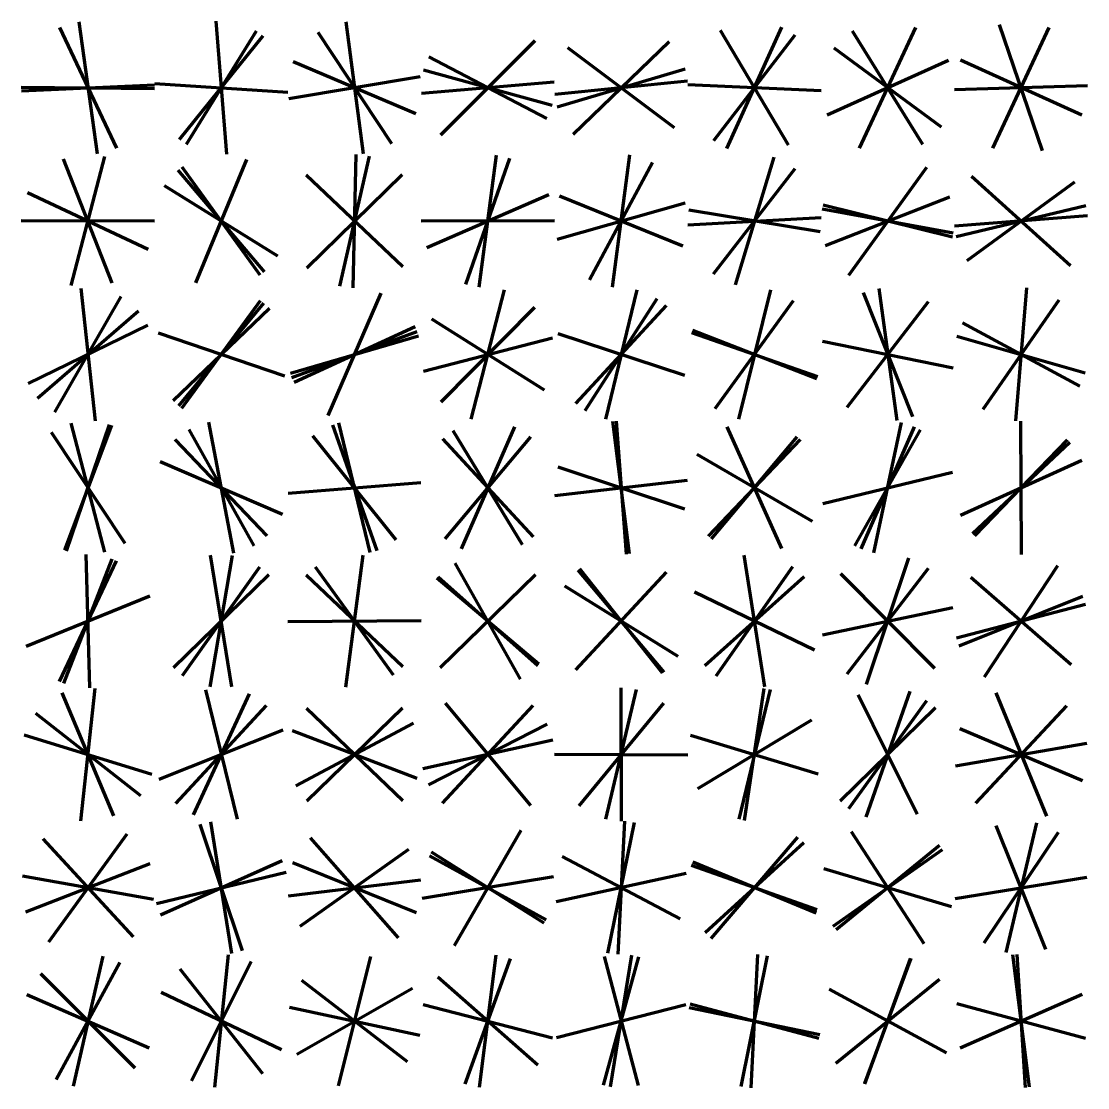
# Model space of a CAD drawing. Header units: millimetres. Extents: x 18 to 300, y 18 to 300.
import ezdxf

# ---------------------------------------------------------------- set-up
doc = ezdxf.new("R2010")
doc.units = ezdxf.units.MM
doc.header["$MEASUREMENT"] = 0
doc.layers.add('Camada 1', color=7, linetype='Continuous')

# ---------------------------------------------------------------- blocks, each defined once
blk = doc.blocks.new('block 3')
at = {"layer": 'Camada 1', "color": 250, "lineweight": 106, "true_color": 0x262624}
blk.add_lwpolyline([(27.77, 298.18), (42.79, 266.26)], dxfattribs=at)
blk = doc.blocks.new('block 4')
at = {"layer": 'Camada 1', "color": 250, "lineweight": 106, "true_color": 0x262624}
blk.add_lwpolyline([(69.16, 299.81), (71.95, 264.64)], dxfattribs=at)
blk = doc.blocks.new('block 5')
at = {"layer": 'Camada 1', "color": 250, "lineweight": 106, "true_color": 0x262624}
blk.add_lwpolyline([(103.54, 299.71), (108.12, 264.73)], dxfattribs=at)
blk = doc.blocks.new('block 6')
at = {"layer": 'Camada 1', "color": 250, "lineweight": 106, "true_color": 0x262624}
blk.add_lwpolyline([(128.64, 269.75), (153.59, 294.69)], dxfattribs=at)
blk = doc.blocks.new('block 7')
at = {"layer": 'Camada 1', "color": 250, "lineweight": 106, "true_color": 0x262624}
blk.add_lwpolyline([(163.7, 269.97), (189.08, 294.47)], dxfattribs=at)
blk = doc.blocks.new('block 8')
at = {"layer": 'Camada 1', "color": 250, "lineweight": 106, "true_color": 0x262624}
blk.add_lwpolyline([(204.39, 266.16), (218.95, 298.29)], dxfattribs=at)
blk = doc.blocks.new('block 9')
at = {"layer": 'Camada 1', "color": 250, "lineweight": 106, "true_color": 0x262624}
blk.add_lwpolyline([(261.15, 271.77), (232.74, 292.68)], dxfattribs=at)
blk = doc.blocks.new('block 10')
at = {"layer": 'Camada 1', "color": 250, "lineweight": 106, "true_color": 0x262624}
blk.add_lwpolyline([(298.29, 274.94), (266.16, 289.5)], dxfattribs=at)
blk = doc.blocks.new('block 11')
at = {"layer": 'Camada 1', "color": 250, "lineweight": 106, "true_color": 0x262624}
blk.add_lwpolyline([(51.24, 239.44), (19.31, 254.44)], dxfattribs=at)
blk = doc.blocks.new('block 12')
at = {"layer": 'Camada 1', "color": 250, "lineweight": 106, "true_color": 0x262624}
blk.add_lwpolyline([(81.97, 233.5), (59.14, 260.39)], dxfattribs=at)
blk = doc.blocks.new('block 13')
at = {"layer": 'Camada 1', "color": 250, "lineweight": 106, "true_color": 0x262624}
blk.add_lwpolyline([(105.42, 229.31), (106.25, 264.58)], dxfattribs=at)
blk = doc.blocks.new('block 14')
at = {"layer": 'Camada 1', "color": 250, "lineweight": 106, "true_color": 0x262624}
blk.add_lwpolyline([(138.79, 229.46), (143.43, 264.43)], dxfattribs=at)
blk = doc.blocks.new('block 15')
at = {"layer": 'Camada 1', "color": 250, "lineweight": 106, "true_color": 0x262624}
blk.add_lwpolyline([(174.12, 229.45), (178.65, 264.44)], dxfattribs=at)
blk = doc.blocks.new('block 16')
at = {"layer": 'Camada 1', "color": 250, "lineweight": 106, "true_color": 0x262624}
blk.add_lwpolyline([(200.85, 233.01), (222.48, 260.88)], dxfattribs=at)
blk = doc.blocks.new('block 17')
at = {"layer": 'Camada 1', "color": 250, "lineweight": 106, "true_color": 0x262624}
blk.add_lwpolyline([(236.6, 232.66), (257.29, 261.23)], dxfattribs=at)
blk = doc.blocks.new('block 18')
at = {"layer": 'Camada 1', "color": 250, "lineweight": 106, "true_color": 0x262624}
blk.add_lwpolyline([(265.07, 242.84), (299.38, 251.05)], dxfattribs=at)
blk = doc.blocks.new('block 19')
at = {"layer": 'Camada 1', "color": 250, "lineweight": 106, "true_color": 0x262624}
blk.add_lwpolyline([(21.93, 200.13), (48.62, 223.2)], dxfattribs=at)
blk = doc.blocks.new('block 20')
at = {"layer": 'Camada 1', "color": 250, "lineweight": 106, "true_color": 0x262624}
blk.add_lwpolyline([(60.16, 197.42), (80.95, 225.92)], dxfattribs=at)
blk = doc.blocks.new('block 21')
at = {"layer": 'Camada 1', "color": 250, "lineweight": 106, "true_color": 0x262624}
blk.add_lwpolyline([(89.27, 205.59), (122.39, 217.74)], dxfattribs=at)
blk = doc.blocks.new('block 22')
at = {"layer": 'Camada 1', "color": 250, "lineweight": 106, "true_color": 0x262624}
blk.add_lwpolyline([(126.18, 221.06), (156.04, 202.27)], dxfattribs=at)
blk = doc.blocks.new('block 23')
at = {"layer": 'Camada 1', "color": 250, "lineweight": 106, "true_color": 0x262624}
blk.add_lwpolyline([(180.57, 228.8), (172.21, 194.53)], dxfattribs=at)
blk = doc.blocks.new('block 24')
at = {"layer": 'Camada 1', "color": 250, "lineweight": 106, "true_color": 0x262624}
blk.add_lwpolyline([(215.94, 228.78), (207.4, 194.55)], dxfattribs=at)
blk = doc.blocks.new('block 25')
at = {"layer": 'Camada 1', "color": 250, "lineweight": 106, "true_color": 0x262624}
blk.add_lwpolyline([(240.42, 228.06), (253.47, 195.28)], dxfattribs=at)
blk = doc.blocks.new('block 26')
at = {"layer": 'Camada 1', "color": 250, "lineweight": 106, "true_color": 0x262624}
blk.add_lwpolyline([(265.26, 216.52), (299.18, 206.82)], dxfattribs=at)
blk = doc.blocks.new('block 27')
at = {"layer": 'Camada 1', "color": 250, "lineweight": 106, "true_color": 0x262624}
blk.add_lwpolyline([(39.73, 159.32), (30.83, 193.46)], dxfattribs=at)
blk = doc.blocks.new('block 28')
at = {"layer": 'Camada 1', "color": 250, "lineweight": 106, "true_color": 0x262624}
blk.add_lwpolyline([(82.74, 163.64), (58.37, 189.14)], dxfattribs=at)
blk = doc.blocks.new('block 29')
at = {"layer": 'Camada 1', "color": 250, "lineweight": 106, "true_color": 0x262624}
blk.add_lwpolyline([(116.86, 162.62), (94.8, 190.15)], dxfattribs=at)
blk = doc.blocks.new('block 30')
at = {"layer": 'Camada 1', "color": 250, "lineweight": 106, "true_color": 0x262624}
blk.add_lwpolyline([(150.28, 161.32), (131.94, 191.46)], dxfattribs=at)
blk = doc.blocks.new('block 31')
at = {"layer": 'Camada 1', "color": 250, "lineweight": 106, "true_color": 0x262624}
blk.add_lwpolyline([(178.62, 158.89), (174.16, 193.89)], dxfattribs=at)
blk = doc.blocks.new('block 32')
at = {"layer": 'Camada 1', "color": 250, "lineweight": 106, "true_color": 0x262624}
blk.add_lwpolyline([(218.87, 160.29), (204.46, 192.49)], dxfattribs=at)
blk = doc.blocks.new('block 33')
at = {"layer": 'Camada 1', "color": 250, "lineweight": 106, "true_color": 0x262624}
blk.add_lwpolyline([(243.29, 159.13), (250.6, 193.64)], dxfattribs=at)
blk = doc.blocks.new('block 34')
at = {"layer": 'Camada 1', "color": 250, "lineweight": 106, "true_color": 0x262624}
blk.add_lwpolyline([(282.3, 158.75), (282.15, 194.03)], dxfattribs=at)
blk = doc.blocks.new('block 35')
at = {"layer": 'Camada 1', "color": 250, "lineweight": 106, "true_color": 0x262624}
blk.add_lwpolyline([(35.78, 123.48), (34.77, 158.74)], dxfattribs=at)
blk = doc.blocks.new('block 36')
at = {"layer": 'Camada 1', "color": 250, "lineweight": 106, "true_color": 0x262624}
blk.add_lwpolyline([(57.93, 128.8), (83.18, 153.43)], dxfattribs=at)
blk = doc.blocks.new('block 37')
at = {"layer": 'Camada 1', "color": 250, "lineweight": 106, "true_color": 0x262624}
blk.add_lwpolyline([(118.65, 128.99), (93.02, 153.23)], dxfattribs=at)
blk = doc.blocks.new('block 38')
at = {"layer": 'Camada 1', "color": 250, "lineweight": 106, "true_color": 0x262624}
blk.add_lwpolyline([(154.6, 129.75), (127.62, 152.47)], dxfattribs=at)
blk = doc.blocks.new('block 39')
at = {"layer": 'Camada 1', "color": 250, "lineweight": 106, "true_color": 0x262624}
blk.add_lwpolyline([(187.73, 127.6), (165.05, 154.62)], dxfattribs=at)
blk = doc.blocks.new('block 40')
at = {"layer": 'Camada 1', "color": 250, "lineweight": 106, "true_color": 0x262624}
blk.add_lwpolyline([(227.54, 133.42), (195.79, 148.8)], dxfattribs=at)
blk = doc.blocks.new('block 41')
at = {"layer": 'Camada 1', "color": 250, "lineweight": 106, "true_color": 0x262624}
blk.add_lwpolyline([(259.37, 128.59), (234.52, 153.63)], dxfattribs=at)
blk = doc.blocks.new('block 42')
at = {"layer": 'Camada 1', "color": 250, "lineweight": 106, "true_color": 0x262624}
blk.add_lwpolyline([(295.52, 129.53), (268.92, 152.69)], dxfattribs=at)
blk = doc.blocks.new('block 43')
at = {"layer": 'Camada 1', "color": 250, "lineweight": 106, "true_color": 0x262624}
blk.add_lwpolyline([(42.11, 89.57), (28.45, 122.1)], dxfattribs=at)
blk = doc.blocks.new('block 44')
at = {"layer": 'Camada 1', "color": 250, "lineweight": 106, "true_color": 0x262624}
blk.add_lwpolyline([(58.57, 92.89), (82.54, 118.78)], dxfattribs=at)
blk = doc.blocks.new('block 45')
at = {"layer": 'Camada 1', "color": 250, "lineweight": 106, "true_color": 0x262624}
blk.add_lwpolyline([(93.18, 93.55), (118.49, 118.12)], dxfattribs=at)
blk = doc.blocks.new('block 46')
at = {"layer": 'Camada 1', "color": 250, "lineweight": 106, "true_color": 0x262624}
blk.add_lwpolyline([(125.41, 97.8), (156.82, 113.86)], dxfattribs=at)
blk = doc.blocks.new('block 47')
at = {"layer": 'Camada 1', "color": 250, "lineweight": 106, "true_color": 0x262624}
blk.add_lwpolyline([(158.75, 105.89), (194.03, 105.77)], dxfattribs=at)
blk = doc.blocks.new('block 48')
at = {"layer": 'Camada 1', "color": 250, "lineweight": 106, "true_color": 0x262624}
blk.add_lwpolyline([(194.78, 110.92), (228.56, 100.74)], dxfattribs=at)
blk = doc.blocks.new('block 49')
at = {"layer": 'Camada 1', "color": 250, "lineweight": 106, "true_color": 0x262624}
blk.add_lwpolyline([(239.12, 121.64), (254.77, 90.02)], dxfattribs=at)
blk = doc.blocks.new('block 50')
at = {"layer": 'Camada 1', "color": 250, "lineweight": 106, "true_color": 0x262624}
blk.add_lwpolyline([(265.98, 112.72), (298.46, 98.95)], dxfattribs=at)
blk = doc.blocks.new('block 51')
at = {"layer": 'Camada 1', "color": 250, "lineweight": 106, "true_color": 0x262624}
blk.add_lwpolyline([(18.84, 64.15), (51.71, 76.96)], dxfattribs=at)
blk = doc.blocks.new('block 52')
at = {"layer": 'Camada 1', "color": 250, "lineweight": 106, "true_color": 0x262624}
blk.add_lwpolyline([(54.46, 63.35), (86.66, 77.76)], dxfattribs=at)
blk = doc.blocks.new('block 53')
at = {"layer": 'Camada 1', "color": 250, "lineweight": 106, "true_color": 0x262624}
blk.add_lwpolyline([(88.32, 68.43), (123.34, 72.68)], dxfattribs=at)
blk = doc.blocks.new('block 54')
at = {"layer": 'Camada 1', "color": 250, "lineweight": 106, "true_color": 0x262624}
blk.add_lwpolyline([(125.65, 79.04), (156.58, 62.07)], dxfattribs=at)
blk = doc.blocks.new('block 55')
at = {"layer": 'Camada 1', "color": 250, "lineweight": 106, "true_color": 0x262624}
blk.add_lwpolyline([(177.24, 88.17), (175.54, 52.94)], dxfattribs=at)
blk = doc.blocks.new('block 56')
at = {"layer": 'Camada 1', "color": 250, "lineweight": 106, "true_color": 0x262624}
blk.add_lwpolyline([(224.7, 82.44), (198.63, 58.67)], dxfattribs=at)
blk = doc.blocks.new('block 57')
at = {"layer": 'Camada 1', "color": 250, "lineweight": 106, "true_color": 0x262624}
blk.add_lwpolyline([(260.61, 81.7), (233.28, 59.41)], dxfattribs=at)
blk = doc.blocks.new('block 58')
at = {"layer": 'Camada 1', "color": 250, "lineweight": 106, "true_color": 0x262624}
blk.add_lwpolyline([(292.08, 85.18), (272.37, 55.93)], dxfattribs=at)
blk = doc.blocks.new('block 59')
at = {"layer": 'Camada 1', "color": 250, "lineweight": 106, "true_color": 0x262624}
blk.add_lwpolyline([(43.74, 50.76), (26.82, 19.8)], dxfattribs=at)
blk = doc.blocks.new('block 60')
at = {"layer": 'Camada 1', "color": 250, "lineweight": 106, "true_color": 0x262624}
blk.add_lwpolyline([(72.38, 52.82), (68.73, 17.73)], dxfattribs=at)
blk = doc.blocks.new('block 61')
at = {"layer": 'Camada 1', "color": 250, "lineweight": 106, "true_color": 0x262624}
blk.add_lwpolyline([(88.59, 38.99), (123.08, 31.56)], dxfattribs=at)
blk = doc.blocks.new('block 62')
at = {"layer": 'Camada 1', "color": 250, "lineweight": 106, "true_color": 0x262624}
blk.add_lwpolyline([(124.03, 39.67), (158.19, 30.88)], dxfattribs=at)
blk = doc.blocks.new('block 63')
at = {"layer": 'Camada 1', "color": 250, "lineweight": 106, "true_color": 0x262624}
blk.add_lwpolyline([(171.9, 52.34), (180.88, 18.22)], dxfattribs=at)
blk = doc.blocks.new('block 64')
at = {"layer": 'Camada 1', "color": 250, "lineweight": 106, "true_color": 0x262624}
blk.add_lwpolyline([(194.39, 38.84), (228.94, 31.72)], dxfattribs=at)
blk = doc.blocks.new('block 65')
at = {"layer": 'Camada 1', "color": 250, "lineweight": 106, "true_color": 0x262624}
blk.add_lwpolyline([(233.24, 24.18), (260.65, 46.38)], dxfattribs=at)
blk = doc.blocks.new('block 66')
at = {"layer": 'Camada 1', "color": 250, "lineweight": 106, "true_color": 0x262624}
blk.add_lwpolyline([(284.43, 17.78), (280.01, 52.78)], dxfattribs=at)
blk = doc.blocks.new('block 2')
at = {"layer": 'Camada 1'}
for name in ['block 4', 'block 5', 'block 3', 'block 8', 'block 6', 'block 7', 'block 9', 'block 10', 'block 13', 'block 14', 'block 15', 'block 12', 'block 16', 'block 17', 'block 11', 'block 18', 'block 23', 'block 24', 'block 20', 'block 25', 'block 19', 'block 22', 'block 21', 'block 26', 'block 27', 'block 31', 'block 32', 'block 33', 'block 34', 'block 28', 'block 29', 'block 30', 'block 35', 'block 36', 'block 37', 'block 38', 'block 39', 'block 41', 'block 42', 'block 40', 'block 43', 'block 49', 'block 44', 'block 45', 'block 46', 'block 48', 'block 50', 'block 47', 'block 55', 'block 58', 'block 56', 'block 54', 'block 57', 'block 51', 'block 52', 'block 53', 'block 60', 'block 63', 'block 66', 'block 59', 'block 65', 'block 62', 'block 61', 'block 64']:
    blk.add_blockref(name, (0, 0), dxfattribs=at)
blk = doc.blocks.new('block 68')
at = {"layer": 'Camada 1', "color": 142, "lineweight": 106, "true_color": 0x009fe3}
blk.add_lwpolyline([(17.66, 281.44), (52.9, 283)], dxfattribs=at)
blk = doc.blocks.new('block 69')
at = {"layer": 'Camada 1', "color": 142, "lineweight": 106, "true_color": 0x009fe3}
blk.add_lwpolyline([(59.46, 268.51), (81.65, 295.93)], dxfattribs=at)
blk = doc.blocks.new('block 70')
at = {"layer": 'Camada 1', "color": 142, "lineweight": 106, "true_color": 0x009fe3}
blk.add_lwpolyline([(122.08, 275.35), (89.59, 289.09)], dxfattribs=at)
blk = doc.blocks.new('block 71')
at = {"layer": 'Camada 1', "color": 142, "lineweight": 106, "true_color": 0x009fe3}
blk.add_lwpolyline([(158.13, 277.57), (124.1, 286.88)], dxfattribs=at)
blk = doc.blocks.new('block 72')
at = {"layer": 'Camada 1', "color": 142, "lineweight": 106, "true_color": 0x009fe3}
blk.add_lwpolyline([(190.5, 271.64), (162.28, 292.81)], dxfattribs=at)
blk = doc.blocks.new('block 73')
at = {"layer": 'Camada 1', "color": 142, "lineweight": 106, "true_color": 0x009fe3}
blk.add_lwpolyline([(220.7, 267.07), (202.64, 297.37)], dxfattribs=at)
blk = doc.blocks.new('block 74')
at = {"layer": 'Camada 1', "color": 142, "lineweight": 106, "true_color": 0x009fe3}
blk.add_lwpolyline([(256.27, 267.25), (237.61, 297.19)], dxfattribs=at)
blk = doc.blocks.new('block 75')
at = {"layer": 'Camada 1', "color": 142, "lineweight": 106, "true_color": 0x009fe3}
blk.add_lwpolyline([(287.9, 265.52), (276.55, 298.92)], dxfattribs=at)
blk = doc.blocks.new('block 76')
at = {"layer": 'Camada 1', "color": 142, "lineweight": 106, "true_color": 0x009fe3}
blk.add_lwpolyline([(41.71, 230.52), (28.84, 263.37)], dxfattribs=at)
blk = doc.blocks.new('block 77')
at = {"layer": 'Camada 1', "color": 142, "lineweight": 106, "true_color": 0x009fe3}
blk.add_lwpolyline([(80.89, 232.65), (60.22, 261.24)], dxfattribs=at)
blk = doc.blocks.new('block 78')
at = {"layer": 'Camada 1', "color": 142, "lineweight": 106, "true_color": 0x009fe3}
blk.add_lwpolyline([(101.92, 229.75), (109.75, 264.14)], dxfattribs=at)
blk = doc.blocks.new('block 79')
at = {"layer": 'Camada 1', "color": 142, "lineweight": 106, "true_color": 0x009fe3}
blk.add_lwpolyline([(135.28, 230.3), (146.94, 263.59)], dxfattribs=at)
blk = doc.blocks.new('block 80')
at = {"layer": 'Camada 1', "color": 142, "lineweight": 106, "true_color": 0x009fe3}
blk.add_lwpolyline([(192.74, 240.34), (160.03, 253.55)], dxfattribs=at)
blk = doc.blocks.new('block 81')
at = {"layer": 'Camada 1', "color": 142, "lineweight": 106, "true_color": 0x009fe3}
blk.add_lwpolyline([(229.07, 244.08), (194.26, 249.81)], dxfattribs=at)
blk = doc.blocks.new('block 82')
at = {"layer": 'Camada 1', "color": 142, "lineweight": 106, "true_color": 0x009fe3}
blk.add_lwpolyline([(264.29, 243.76), (229.6, 250.13)], dxfattribs=at)
blk = doc.blocks.new('block 83')
at = {"layer": 'Camada 1', "color": 142, "lineweight": 106, "true_color": 0x009fe3}
blk.add_lwpolyline([(295.3, 235.1), (269.15, 258.78)], dxfattribs=at)
blk = doc.blocks.new('block 84')
at = {"layer": 'Camada 1', "color": 142, "lineweight": 106, "true_color": 0x009fe3}
blk.add_lwpolyline([(26.51, 196.36), (44.04, 226.97)], dxfattribs=at)
blk = doc.blocks.new('block 85')
at = {"layer": 'Camada 1', "color": 142, "lineweight": 106, "true_color": 0x009fe3}
blk.add_lwpolyline([(57.82, 199.46), (83.29, 223.87)], dxfattribs=at)
blk = doc.blocks.new('block 86')
at = {"layer": 'Camada 1', "color": 142, "lineweight": 106, "true_color": 0x009fe3}
blk.add_lwpolyline([(88.91, 206.7), (122.76, 216.63)], dxfattribs=at)
blk = doc.blocks.new('block 87')
at = {"layer": 'Camada 1', "color": 142, "lineweight": 106, "true_color": 0x009fe3}
blk.add_lwpolyline([(124.04, 207.24), (158.19, 216.09)], dxfattribs=at)
blk = doc.blocks.new('block 88')
at = {"layer": 'Camada 1', "color": 142, "lineweight": 106, "true_color": 0x009fe3}
blk.add_lwpolyline([(159.63, 217.17), (193.15, 206.16)], dxfattribs=at)
blk = doc.blocks.new('block 89')
at = {"layer": 'Camada 1', "color": 142, "lineweight": 106, "true_color": 0x009fe3}
blk.add_lwpolyline([(195.01, 217.48), (228.32, 205.85)], dxfattribs=at)
blk = doc.blocks.new('block 90')
at = {"layer": 'Camada 1', "color": 142, "lineweight": 106, "true_color": 0x009fe3}
blk.add_lwpolyline([(244.56, 229.14), (249.33, 194.19)], dxfattribs=at)
blk = doc.blocks.new('block 91')
at = {"layer": 'Camada 1', "color": 142, "lineweight": 106, "true_color": 0x009fe3}
blk.add_lwpolyline([(283.67, 229.25), (280.78, 194.09)], dxfattribs=at)
blk = doc.blocks.new('block 92')
at = {"layer": 'Camada 1', "color": 142, "lineweight": 106, "true_color": 0x009fe3}
blk.add_lwpolyline([(41.52, 192.88), (29.03, 159.89)], dxfattribs=at)
blk = doc.blocks.new('block 93')
at = {"layer": 'Camada 1', "color": 142, "lineweight": 106, "true_color": 0x009fe3}
blk.add_lwpolyline([(54.36, 183.37), (86.75, 169.4)], dxfattribs=at)
blk = doc.blocks.new('block 94')
at = {"layer": 'Camada 1', "color": 142, "lineweight": 106, "true_color": 0x009fe3}
blk.add_lwpolyline([(88.25, 174.96), (123.41, 177.82)], dxfattribs=at)
blk = doc.blocks.new('block 95')
at = {"layer": 'Camada 1', "color": 142, "lineweight": 106, "true_color": 0x009fe3}
blk.add_lwpolyline([(148.2, 192.54), (134.02, 160.24)], dxfattribs=at)
blk = doc.blocks.new('block 96')
at = {"layer": 'Camada 1', "color": 142, "lineweight": 106, "true_color": 0x009fe3}
blk.add_lwpolyline([(175.06, 193.98), (177.72, 158.8)], dxfattribs=at)
blk = doc.blocks.new('block 97')
at = {"layer": 'Camada 1', "color": 142, "lineweight": 106, "true_color": 0x009fe3}
blk.add_lwpolyline([(196.42, 185.26), (226.91, 167.52)], dxfattribs=at)
blk = doc.blocks.new('block 98')
at = {"layer": 'Camada 1', "color": 142, "lineweight": 106, "true_color": 0x009fe3}
blk.add_lwpolyline([(229.79, 172.27), (264.1, 180.51)], dxfattribs=at)
blk = doc.blocks.new('block 99')
at = {"layer": 'Camada 1', "color": 142, "lineweight": 106, "true_color": 0x009fe3}
blk.add_lwpolyline([(269.35, 164.32), (295.09, 188.45)], dxfattribs=at)
blk = doc.blocks.new('block 100')
at = {"layer": 'Camada 1', "color": 142, "lineweight": 106, "true_color": 0x009fe3}
blk.add_lwpolyline([(28.9, 124.67), (41.66, 157.56)], dxfattribs=at)
blk = doc.blocks.new('block 101')
at = {"layer": 'Camada 1', "color": 142, "lineweight": 106, "true_color": 0x009fe3}
blk.add_lwpolyline([(73.38, 123.7), (67.73, 158.52)], dxfattribs=at)
blk = doc.blocks.new('block 102')
at = {"layer": 'Camada 1', "color": 142, "lineweight": 106, "true_color": 0x009fe3}
blk.add_lwpolyline([(116.18, 126.83), (95.48, 155.39)], dxfattribs=at)
blk = doc.blocks.new('block 103')
at = {"layer": 'Camada 1', "color": 142, "lineweight": 106, "true_color": 0x009fe3}
blk.add_lwpolyline([(149.77, 125.75), (132.45, 156.48)], dxfattribs=at)
blk = doc.blocks.new('block 104')
at = {"layer": 'Camada 1', "color": 142, "lineweight": 106, "true_color": 0x009fe3}
blk.add_lwpolyline([(187.37, 127.31), (165.41, 154.92)], dxfattribs=at)
blk = doc.blocks.new('block 105')
at = {"layer": 'Camada 1', "color": 142, "lineweight": 106, "true_color": 0x009fe3}
blk.add_lwpolyline([(214.41, 123.69), (208.92, 158.53)], dxfattribs=at)
blk = doc.blocks.new('block 106')
at = {"layer": 'Camada 1', "color": 142, "lineweight": 106, "true_color": 0x009fe3}
blk.add_lwpolyline([(229.68, 137.51), (264.21, 144.72)], dxfattribs=at)
blk = doc.blocks.new('block 107')
at = {"layer": 'Camada 1', "color": 142, "lineweight": 106, "true_color": 0x009fe3}
blk.add_lwpolyline([(272.52, 126.38), (291.93, 155.84)], dxfattribs=at)
blk = doc.blocks.new('block 108')
at = {"layer": 'Camada 1', "color": 142, "lineweight": 106, "true_color": 0x009fe3}
blk.add_lwpolyline([(33.37, 88.3), (37.18, 123.37)], dxfattribs=at)
blk = doc.blocks.new('block 109')
at = {"layer": 'Camada 1', "color": 142, "lineweight": 106, "true_color": 0x009fe3}
blk.add_lwpolyline([(54.16, 99.33), (86.95, 112.34)], dxfattribs=at)
blk = doc.blocks.new('block 110')
at = {"layer": 'Camada 1', "color": 142, "lineweight": 106, "true_color": 0x009fe3}
blk.add_lwpolyline([(89.36, 112.13), (122.31, 99.54)], dxfattribs=at)
blk = doc.blocks.new('block 111')
at = {"layer": 'Camada 1', "color": 142, "lineweight": 106, "true_color": 0x009fe3}
blk.add_lwpolyline([(129.82, 119.38), (152.41, 92.29)], dxfattribs=at)
blk = doc.blocks.new('block 112')
at = {"layer": 'Camada 1', "color": 142, "lineweight": 106, "true_color": 0x009fe3}
blk.add_lwpolyline([(187.63, 119.43), (165.15, 92.24)], dxfattribs=at)
blk = doc.blocks.new('block 113')
at = {"layer": 'Camada 1', "color": 142, "lineweight": 106, "true_color": 0x009fe3}
blk.add_lwpolyline([(226.78, 114.94), (196.56, 96.73)], dxfattribs=at)
blk = doc.blocks.new('block 114')
at = {"layer": 'Camada 1', "color": 142, "lineweight": 106, "true_color": 0x009fe3}
blk.add_lwpolyline([(252.79, 122.48), (241.1, 89.19)], dxfattribs=at)
blk = doc.blocks.new('block 115')
at = {"layer": 'Camada 1', "color": 142, "lineweight": 106, "true_color": 0x009fe3}
blk.add_lwpolyline([(275.53, 122.15), (288.92, 89.51)], dxfattribs=at)
blk = doc.blocks.new('block 116')
at = {"layer": 'Camada 1', "color": 142, "lineweight": 106, "true_color": 0x009fe3}
blk.add_lwpolyline([(24.9, 56.29), (45.65, 84.82)], dxfattribs=at)
blk = doc.blocks.new('block 117')
at = {"layer": 'Camada 1', "color": 142, "lineweight": 106, "true_color": 0x009fe3}
blk.add_lwpolyline([(73.37, 53.14), (67.75, 87.97)], dxfattribs=at)
blk = doc.blocks.new('block 118')
at = {"layer": 'Camada 1', "color": 142, "lineweight": 106, "true_color": 0x009fe3}
blk.add_lwpolyline([(117.5, 57.32), (94.17, 83.79)], dxfattribs=at)
blk = doc.blocks.new('block 119')
at = {"layer": 'Camada 1', "color": 142, "lineweight": 106, "true_color": 0x009fe3}
blk.add_lwpolyline([(156.04, 61.15), (126.19, 79.96)], dxfattribs=at)
blk = doc.blocks.new('block 120')
at = {"layer": 'Camada 1', "color": 142, "lineweight": 106, "true_color": 0x009fe3}
blk.add_lwpolyline([(191.98, 62.3), (160.8, 78.81)], dxfattribs=at)
blk = doc.blocks.new('block 121')
at = {"layer": 'Camada 1', "color": 142, "lineweight": 106, "true_color": 0x009fe3}
blk.add_lwpolyline([(227.96, 63.79), (195.37, 77.32)], dxfattribs=at)
blk = doc.blocks.new('block 122')
at = {"layer": 'Camada 1', "color": 142, "lineweight": 106, "true_color": 0x009fe3}
blk.add_lwpolyline([(263.85, 65.52), (230.04, 75.59)], dxfattribs=at)
blk = doc.blocks.new('block 123')
at = {"layer": 'Camada 1', "color": 142, "lineweight": 106, "true_color": 0x009fe3}
blk.add_lwpolyline([(288.8, 54.19), (275.64, 86.92)], dxfattribs=at)
blk = doc.blocks.new('block 124')
at = {"layer": 'Camada 1', "color": 142, "lineweight": 106, "true_color": 0x009fe3}
blk.add_lwpolyline([(47.74, 22.79), (22.82, 47.76)], dxfattribs=at)
blk = doc.blocks.new('block 125')
at = {"layer": 'Camada 1', "color": 142, "lineweight": 106, "true_color": 0x009fe3}
blk.add_lwpolyline([(86.48, 27.69), (54.63, 42.87)], dxfattribs=at)
blk = doc.blocks.new('block 126')
at = {"layer": 'Camada 1', "color": 142, "lineweight": 106, "true_color": 0x009fe3}
blk.add_lwpolyline([(119.8, 24.51), (91.86, 46.05)], dxfattribs=at)
blk = doc.blocks.new('block 127')
at = {"layer": 'Camada 1', "color": 142, "lineweight": 106, "true_color": 0x009fe3}
blk.add_lwpolyline([(135.09, 18.7), (147.13, 51.86)], dxfattribs=at)
blk = doc.blocks.new('block 128')
at = {"layer": 'Camada 1', "color": 142, "lineweight": 106, "true_color": 0x009fe3}
blk.add_lwpolyline([(159.3, 30.91), (193.48, 39.64)], dxfattribs=at)
blk = doc.blocks.new('block 129')
at = {"layer": 'Camada 1', "color": 142, "lineweight": 106, "true_color": 0x009fe3}
blk.add_lwpolyline([(194.62, 39.82), (228.71, 30.73)], dxfattribs=at)
blk = doc.blocks.new('block 130')
at = {"layer": 'Camada 1', "color": 142, "lineweight": 106, "true_color": 0x009fe3}
blk.add_lwpolyline([(231.44, 43.69), (262.45, 26.86)], dxfattribs=at)
blk = doc.blocks.new('block 131')
at = {"layer": 'Camada 1', "color": 142, "lineweight": 106, "true_color": 0x009fe3}
blk.add_lwpolyline([(281.1, 52.88), (283.34, 17.67)], dxfattribs=at)
blk = doc.blocks.new('block 67')
at = {"layer": 'Camada 1'}
for name in ['block 73', 'block 74', 'block 75', 'block 69', 'block 72', 'block 70', 'block 71', 'block 68', 'block 76', 'block 78', 'block 79', 'block 77', 'block 83', 'block 80', 'block 81', 'block 82', 'block 90', 'block 91', 'block 84', 'block 85', 'block 89', 'block 86', 'block 87', 'block 88', 'block 92', 'block 95', 'block 96', 'block 99', 'block 97', 'block 93', 'block 94', 'block 98', 'block 101', 'block 105', 'block 100', 'block 102', 'block 103', 'block 107', 'block 104', 'block 106', 'block 108', 'block 114', 'block 115', 'block 111', 'block 112', 'block 113', 'block 109', 'block 110', 'block 117', 'block 116', 'block 123', 'block 118', 'block 119', 'block 120', 'block 121', 'block 122', 'block 127', 'block 131', 'block 124', 'block 126', 'block 125', 'block 130', 'block 128', 'block 129']:
    blk.add_blockref(name, (0, 0), dxfattribs=at)
blk = doc.blocks.new('block 133')
at = {"layer": 'Camada 1', "color": 2, "lineweight": 106, "true_color": 0xffed00}
blk.add_lwpolyline([(17.64, 282.38), (52.92, 282.06)], dxfattribs=at)
blk = doc.blocks.new('block 134')
at = {"layer": 'Camada 1', "color": 2, "lineweight": 106, "true_color": 0xffed00}
blk.add_lwpolyline([(52.95, 283.34), (88.16, 281.1)], dxfattribs=at)
blk = doc.blocks.new('block 135')
at = {"layer": 'Camada 1', "color": 2, "lineweight": 106, "true_color": 0xffed00}
blk.add_lwpolyline([(96.09, 296.92), (115.58, 267.52)], dxfattribs=at)
blk = doc.blocks.new('block 136')
at = {"layer": 'Camada 1', "color": 2, "lineweight": 106, "true_color": 0xffed00}
blk.add_lwpolyline([(125.47, 290.38), (156.75, 274.07)], dxfattribs=at)
blk = doc.blocks.new('block 137')
at = {"layer": 'Camada 1', "color": 2, "lineweight": 106, "true_color": 0xffed00}
blk.add_lwpolyline([(159.48, 277.19), (193.29, 287.26)], dxfattribs=at)
blk = doc.blocks.new('block 138')
at = {"layer": 'Camada 1', "color": 2, "lineweight": 106, "true_color": 0xffed00}
blk.add_lwpolyline([(200.91, 268.24), (222.42, 296.2)], dxfattribs=at)
blk = doc.blocks.new('block 139')
at = {"layer": 'Camada 1', "color": 2, "lineweight": 106, "true_color": 0xffed00}
blk.add_lwpolyline([(239.5, 266.23), (254.39, 298.21)], dxfattribs=at)
blk = doc.blocks.new('block 140')
at = {"layer": 'Camada 1', "color": 2, "lineweight": 106, "true_color": 0xffed00}
blk.add_lwpolyline([(274.77, 266.24), (289.68, 298.21)], dxfattribs=at)
blk = doc.blocks.new('block 141')
at = {"layer": 'Camada 1', "color": 2, "lineweight": 106, "true_color": 0xffed00}
blk.add_lwpolyline([(30.86, 229.87), (39.7, 264.02)], dxfattribs=at)
blk = doc.blocks.new('block 142')
at = {"layer": 'Camada 1', "color": 2, "lineweight": 106, "true_color": 0xffed00}
blk.add_lwpolyline([(63.84, 230.64), (77.28, 263.25)], dxfattribs=at)
blk = doc.blocks.new('block 143')
at = {"layer": 'Camada 1', "color": 2, "lineweight": 106, "true_color": 0xffed00}
blk.add_lwpolyline([(93.22, 234.61), (118.45, 259.27)], dxfattribs=at)
blk = doc.blocks.new('block 144')
at = {"layer": 'Camada 1', "color": 2, "lineweight": 106, "true_color": 0xffed00}
blk.add_lwpolyline([(124.93, 239.93), (157.29, 253.96)], dxfattribs=at)
blk = doc.blocks.new('block 145')
at = {"layer": 'Camada 1', "color": 2, "lineweight": 106, "true_color": 0xffed00}
blk.add_lwpolyline([(159.42, 242.14), (193.36, 251.74)], dxfattribs=at)
blk = doc.blocks.new('block 146')
at = {"layer": 'Camada 1', "color": 2, "lineweight": 106, "true_color": 0xffed00}
blk.add_lwpolyline([(194.05, 245.99), (229.28, 247.9)], dxfattribs=at)
blk = doc.blocks.new('block 147')
at = {"layer": 'Camada 1', "color": 2, "lineweight": 106, "true_color": 0xffed00}
blk.add_lwpolyline([(230.51, 240.53), (263.37, 253.36)], dxfattribs=at)
blk = doc.blocks.new('block 148')
at = {"layer": 'Camada 1', "color": 2, "lineweight": 106, "true_color": 0xffed00}
blk.add_lwpolyline([(267.99, 236.53), (296.46, 257.36)], dxfattribs=at)
blk = doc.blocks.new('block 149')
at = {"layer": 'Camada 1', "color": 2, "lineweight": 106, "true_color": 0xffed00}
blk.add_lwpolyline([(19.41, 203.96), (51.15, 219.37)], dxfattribs=at)
blk = doc.blocks.new('block 150')
at = {"layer": 'Camada 1', "color": 2, "lineweight": 106, "true_color": 0xffed00}
blk.add_lwpolyline([(59.31, 198.07), (81.8, 225.26)], dxfattribs=at)
blk = doc.blocks.new('block 151')
at = {"layer": 'Camada 1', "color": 2, "lineweight": 106, "true_color": 0xffed00}
blk.add_lwpolyline([(98.84, 195.47), (112.83, 227.86)], dxfattribs=at)
blk = doc.blocks.new('block 152')
at = {"layer": 'Camada 1', "color": 2, "lineweight": 106, "true_color": 0xffed00}
blk.add_lwpolyline([(136.73, 194.58), (145.49, 228.75)], dxfattribs=at)
blk = doc.blocks.new('block 153')
at = {"layer": 'Camada 1', "color": 2, "lineweight": 106, "true_color": 0xffed00}
blk.add_lwpolyline([(164.42, 198.71), (188.36, 224.62)], dxfattribs=at)
blk = doc.blocks.new('block 154')
at = {"layer": 'Camada 1', "color": 2, "lineweight": 106, "true_color": 0xffed00}
blk.add_lwpolyline([(201.29, 197.4), (222.04, 225.93)], dxfattribs=at)
blk = doc.blocks.new('block 155')
at = {"layer": 'Camada 1', "color": 2, "lineweight": 106, "true_color": 0xffed00}
blk.add_lwpolyline([(236.19, 197.68), (257.7, 225.65)], dxfattribs=at)
blk = doc.blocks.new('block 156')
at = {"layer": 'Camada 1', "color": 2, "lineweight": 106, "true_color": 0xffed00}
blk.add_lwpolyline([(266.69, 220.03), (297.75, 203.31)], dxfattribs=at)
blk = doc.blocks.new('block 157')
at = {"layer": 'Camada 1', "color": 2, "lineweight": 106, "true_color": 0xffed00}
blk.add_lwpolyline([(25.52, 191.08), (45.03, 161.69)], dxfattribs=at)
blk = doc.blocks.new('block 158')
at = {"layer": 'Camada 1', "color": 2, "lineweight": 106, "true_color": 0xffed00}
blk.add_lwpolyline([(61.95, 191.79), (79.16, 160.99)], dxfattribs=at)
blk = doc.blocks.new('block 159')
at = {"layer": 'Camada 1', "color": 2, "lineweight": 106, "true_color": 0xffed00}
blk.add_lwpolyline([(99.97, 193.02), (111.7, 159.75)], dxfattribs=at)
blk = doc.blocks.new('block 160')
at = {"layer": 'Camada 1', "color": 2, "lineweight": 106, "true_color": 0xffed00}
blk.add_lwpolyline([(129.13, 189.33), (153.09, 163.44)], dxfattribs=at)
blk = doc.blocks.new('block 161')
at = {"layer": 'Camada 1', "color": 2, "lineweight": 106, "true_color": 0xffed00}
blk.add_lwpolyline([(158.87, 174.37), (193.91, 178.41)], dxfattribs=at)
blk = doc.blocks.new('block 162')
at = {"layer": 'Camada 1', "color": 2, "lineweight": 106, "true_color": 0xffed00}
blk.add_lwpolyline([(200.32, 162.88), (223.01, 189.89)], dxfattribs=at)
blk = doc.blocks.new('block 163')
at = {"layer": 'Camada 1', "color": 2, "lineweight": 106, "true_color": 0xffed00}
blk.add_lwpolyline([(238.25, 161.04), (255.64, 191.74)], dxfattribs=at)
blk = doc.blocks.new('block 164')
at = {"layer": 'Camada 1', "color": 2, "lineweight": 106, "true_color": 0xffed00}
blk.add_lwpolyline([(269.96, 163.71), (294.48, 189.07)], dxfattribs=at)
blk = doc.blocks.new('block 165')
at = {"layer": 'Camada 1', "color": 2, "lineweight": 106, "true_color": 0xffed00}
blk.add_lwpolyline([(27.77, 125.15), (42.79, 157.07)], dxfattribs=at)
blk = doc.blocks.new('block 166')
at = {"layer": 'Camada 1', "color": 2, "lineweight": 106, "true_color": 0xffed00}
blk.add_lwpolyline([(60.33, 126.74), (80.78, 155.48)], dxfattribs=at)
blk = doc.blocks.new('block 167')
at = {"layer": 'Camada 1', "color": 2, "lineweight": 106, "true_color": 0xffed00}
blk.add_lwpolyline([(88.2, 140.97), (123.47, 141.26)], dxfattribs=at)
blk = doc.blocks.new('block 168')
at = {"layer": 'Camada 1', "color": 2, "lineweight": 106, "true_color": 0xffed00}
blk.add_lwpolyline([(127.92, 152.82), (154.3, 129.4)], dxfattribs=at)
blk = doc.blocks.new('block 169')
at = {"layer": 'Camada 1', "color": 2, "lineweight": 106, "true_color": 0xffed00}
blk.add_lwpolyline([(161.41, 150.42), (191.37, 131.8)], dxfattribs=at)
blk = doc.blocks.new('block 170')
at = {"layer": 'Camada 1', "color": 2, "lineweight": 106, "true_color": 0xffed00}
blk.add_lwpolyline([(198.55, 129.32), (224.79, 152.9)], dxfattribs=at)
blk = doc.blocks.new('block 171')
at = {"layer": 'Camada 1', "color": 2, "lineweight": 106, "true_color": 0xffed00}
blk.add_lwpolyline([(241.36, 124.38), (252.53, 157.84)], dxfattribs=at)
blk = doc.blocks.new('block 172')
at = {"layer": 'Camada 1', "color": 2, "lineweight": 106, "true_color": 0xffed00}
blk.add_lwpolyline([(265.86, 134.53), (298.59, 147.69)], dxfattribs=at)
blk = doc.blocks.new('block 173')
at = {"layer": 'Camada 1', "color": 2, "lineweight": 106, "true_color": 0xffed00}
blk.add_lwpolyline([(21.4, 116.72), (49.16, 94.95)], dxfattribs=at)
blk = doc.blocks.new('block 174')
at = {"layer": 'Camada 1', "color": 2, "lineweight": 106, "true_color": 0xffed00}
blk.add_lwpolyline([(66.35, 122.96), (74.76, 88.7)], dxfattribs=at)
blk = doc.blocks.new('block 175')
at = {"layer": 'Camada 1', "color": 2, "lineweight": 106, "true_color": 0xffed00}
blk.add_lwpolyline([(93.09, 118.03), (118.57, 93.63)], dxfattribs=at)
blk = doc.blocks.new('block 176')
at = {"layer": 'Camada 1', "color": 2, "lineweight": 106, "true_color": 0xffed00}
blk.add_lwpolyline([(129.08, 92.93), (153.14, 118.74)], dxfattribs=at)
blk = doc.blocks.new('block 177')
at = {"layer": 'Camada 1', "color": 2, "lineweight": 106, "true_color": 0xffed00}
blk.add_lwpolyline([(172.3, 88.68), (180.48, 122.99)], dxfattribs=at)
blk = doc.blocks.new('block 178')
at = {"layer": 'Camada 1', "color": 2, "lineweight": 106, "true_color": 0xffed00}
blk.add_lwpolyline([(209.07, 88.39), (214.27, 123.28)], dxfattribs=at)
blk = doc.blocks.new('block 179')
at = {"layer": 'Camada 1', "color": 2, "lineweight": 106, "true_color": 0xffed00}
blk.add_lwpolyline([(236.6, 91.55), (257.29, 120.12)], dxfattribs=at)
blk = doc.blocks.new('block 180')
at = {"layer": 'Camada 1', "color": 2, "lineweight": 106, "true_color": 0xffed00}
blk.add_lwpolyline([(264.84, 102.83), (299.6, 108.83)], dxfattribs=at)
blk = doc.blocks.new('block 181')
at = {"layer": 'Camada 1', "color": 2, "lineweight": 106, "true_color": 0xffed00}
blk.add_lwpolyline([(23.31, 83.51), (47.24, 57.6)], dxfattribs=at)
blk = doc.blocks.new('block 182')
at = {"layer": 'Camada 1', "color": 2, "lineweight": 106, "true_color": 0xffed00}
blk.add_lwpolyline([(53.4, 66.43), (87.71, 74.68)], dxfattribs=at)
blk = doc.blocks.new('block 183')
at = {"layer": 'Camada 1', "color": 2, "lineweight": 106, "true_color": 0xffed00}
blk.add_lwpolyline([(91.45, 60.35), (120.22, 80.76)], dxfattribs=at)
blk = doc.blocks.new('block 184')
at = {"layer": 'Camada 1', "color": 2, "lineweight": 106, "true_color": 0xffed00}
blk.add_lwpolyline([(132.28, 55.29), (149.94, 85.82)], dxfattribs=at)
blk = doc.blocks.new('block 185')
at = {"layer": 'Camada 1', "color": 2, "lineweight": 106, "true_color": 0xffed00}
blk.add_lwpolyline([(172.84, 53.28), (179.94, 87.83)], dxfattribs=at)
blk = doc.blocks.new('block 186')
at = {"layer": 'Camada 1', "color": 2, "lineweight": 106, "true_color": 0xffed00}
blk.add_lwpolyline([(200.22, 57.13), (223.11, 83.98)], dxfattribs=at)
blk = doc.blocks.new('block 187')
at = {"layer": 'Camada 1', "color": 2, "lineweight": 106, "true_color": 0xffed00}
blk.add_lwpolyline([(232.5, 60.43), (261.39, 80.68)], dxfattribs=at)
blk = doc.blocks.new('block 188')
at = {"layer": 'Camada 1', "color": 2, "lineweight": 106, "true_color": 0xffed00}
blk.add_lwpolyline([(264.81, 67.72), (299.63, 73.39)], dxfattribs=at)
blk = doc.blocks.new('block 189')
at = {"layer": 'Camada 1', "color": 2, "lineweight": 106, "true_color": 0xffed00}
blk.add_lwpolyline([(19.11, 42.33), (51.44, 28.22)], dxfattribs=at)
blk = doc.blocks.new('block 190')
at = {"layer": 'Camada 1', "color": 2, "lineweight": 106, "true_color": 0xffed00}
blk.add_lwpolyline([(62.65, 19.51), (78.46, 51.04)], dxfattribs=at)
blk = doc.blocks.new('block 191')
at = {"layer": 'Camada 1', "color": 2, "lineweight": 106, "true_color": 0xffed00}
blk.add_lwpolyline([(101.56, 18.17), (110.11, 52.39)], dxfattribs=at)
blk = doc.blocks.new('block 192')
at = {"layer": 'Camada 1', "color": 2, "lineweight": 106, "true_color": 0xffed00}
blk.add_lwpolyline([(138.88, 17.78), (143.34, 52.78)], dxfattribs=at)
blk = doc.blocks.new('block 193')
at = {"layer": 'Camada 1', "color": 2, "lineweight": 106, "true_color": 0xffed00}
blk.add_lwpolyline([(171.69, 18.28), (181.09, 52.28)], dxfattribs=at)
blk = doc.blocks.new('block 194')
at = {"layer": 'Camada 1', "color": 2, "lineweight": 106, "true_color": 0xffed00}
blk.add_lwpolyline([(208.19, 17.98), (215.14, 52.57)], dxfattribs=at)
blk = doc.blocks.new('block 195')
at = {"layer": 'Camada 1', "color": 2, "lineweight": 106, "true_color": 0xffed00}
blk.add_lwpolyline([(240.91, 18.7), (252.98, 51.85)], dxfattribs=at)
blk = doc.blocks.new('block 196')
at = {"layer": 'Camada 1', "color": 2, "lineweight": 106, "true_color": 0xffed00}
blk.add_lwpolyline([(266.07, 28.19), (298.37, 42.36)], dxfattribs=at)
blk = doc.blocks.new('block 132')
at = {"layer": 'Camada 1'}
for name in ['block 135', 'block 139', 'block 140', 'block 138', 'block 136', 'block 137', 'block 133', 'block 134', 'block 141', 'block 142', 'block 143', 'block 148', 'block 144', 'block 145', 'block 147', 'block 146', 'block 152', 'block 151', 'block 154', 'block 150', 'block 153', 'block 155', 'block 149', 'block 156', 'block 159', 'block 157', 'block 158', 'block 160', 'block 162', 'block 163', 'block 164', 'block 161', 'block 165', 'block 166', 'block 171', 'block 168', 'block 170', 'block 169', 'block 172', 'block 167', 'block 174', 'block 177', 'block 178', 'block 176', 'block 179', 'block 173', 'block 175', 'block 180', 'block 185', 'block 184', 'block 181', 'block 186', 'block 183', 'block 187', 'block 182', 'block 188', 'block 190', 'block 191', 'block 192', 'block 193', 'block 194', 'block 195', 'block 189', 'block 196']:
    blk.add_blockref(name, (0, 0), dxfattribs=at)
blk = doc.blocks.new('block 198')
at = {"layer": 'Camada 1', "color": 230, "lineweight": 106, "true_color": 0xe6007e}
blk.add_lwpolyline([(32.82, 299.69), (37.74, 264.76)], dxfattribs=at)
blk = doc.blocks.new('block 199')
at = {"layer": 'Camada 1', "color": 230, "lineweight": 106, "true_color": 0xe6007e}
blk.add_lwpolyline([(79.81, 297.24), (61.3, 267.21)], dxfattribs=at)
blk = doc.blocks.new('block 200')
at = {"layer": 'Camada 1', "color": 230, "lineweight": 106, "true_color": 0xe6007e}
blk.add_lwpolyline([(123.23, 285.16), (88.44, 279.29)], dxfattribs=at)
blk = doc.blocks.new('block 201')
at = {"layer": 'Camada 1', "color": 230, "lineweight": 106, "true_color": 0xe6007e}
blk.add_lwpolyline([(158.69, 283.7), (123.53, 280.74)], dxfattribs=at)
blk = doc.blocks.new('block 202')
at = {"layer": 'Camada 1', "color": 230, "lineweight": 106, "true_color": 0xe6007e}
blk.add_lwpolyline([(193.94, 284.01), (158.84, 280.44)], dxfattribs=at)
blk = doc.blocks.new('block 203')
at = {"layer": 'Camada 1', "color": 230, "lineweight": 106, "true_color": 0xe6007e}
blk.add_lwpolyline([(229.29, 281.42), (194.05, 283.02)], dxfattribs=at)
blk = doc.blocks.new('block 204')
at = {"layer": 'Camada 1', "color": 230, "lineweight": 106, "true_color": 0xe6007e}
blk.add_lwpolyline([(263.02, 289.48), (230.87, 274.96)], dxfattribs=at)
blk = doc.blocks.new('block 205')
at = {"layer": 'Camada 1', "color": 230, "lineweight": 106, "true_color": 0xe6007e}
blk.add_lwpolyline([(299.85, 282.75), (264.59, 281.69)], dxfattribs=at)
blk = doc.blocks.new('block 206')
at = {"layer": 'Camada 1', "color": 230, "lineweight": 106, "true_color": 0xe6007e}
blk.add_lwpolyline([(52.92, 246.9), (17.64, 246.98)], dxfattribs=at)
blk = doc.blocks.new('block 207')
at = {"layer": 'Camada 1', "color": 230, "lineweight": 106, "true_color": 0xe6007e}
blk.add_lwpolyline([(85.55, 237.65), (55.56, 256.24)], dxfattribs=at)
blk = doc.blocks.new('block 208')
at = {"layer": 'Camada 1', "color": 230, "lineweight": 106, "true_color": 0xe6007e}
blk.add_lwpolyline([(118.63, 234.81), (93.03, 259.08)], dxfattribs=at)
blk = doc.blocks.new('block 209')
at = {"layer": 'Camada 1', "color": 230, "lineweight": 106, "true_color": 0xe6007e}
blk.add_lwpolyline([(158.75, 246.98), (123.47, 246.91)], dxfattribs=at)
blk = doc.blocks.new('block 210')
at = {"layer": 'Camada 1', "color": 230, "lineweight": 106, "true_color": 0xe6007e}
blk.add_lwpolyline([(184.72, 262.49), (168.05, 231.4)], dxfattribs=at)
blk = doc.blocks.new('block 211')
at = {"layer": 'Camada 1', "color": 230, "lineweight": 106, "true_color": 0xe6007e}
blk.add_lwpolyline([(216.78, 263.83), (206.55, 230.06)], dxfattribs=at)
blk = doc.blocks.new('block 212')
at = {"layer": 'Camada 1', "color": 230, "lineweight": 106, "true_color": 0xe6007e}
blk.add_lwpolyline([(264.07, 242.72), (229.82, 251.17)], dxfattribs=at)
blk = doc.blocks.new('block 213')
at = {"layer": 'Camada 1', "color": 230, "lineweight": 106, "true_color": 0xe6007e}
blk.add_lwpolyline([(299.81, 248.31), (264.64, 245.58)], dxfattribs=at)
blk = doc.blocks.new('block 214')
at = {"layer": 'Camada 1', "color": 230, "lineweight": 106, "true_color": 0xe6007e}
blk.add_lwpolyline([(33.38, 229.2), (37.18, 194.13)], dxfattribs=at)
blk = doc.blocks.new('block 215')
at = {"layer": 'Camada 1', "color": 230, "lineweight": 106, "true_color": 0xe6007e}
blk.add_lwpolyline([(53.86, 217.36), (87.25, 205.97)], dxfattribs=at)
blk = doc.blocks.new('block 216')
at = {"layer": 'Camada 1', "color": 230, "lineweight": 106, "true_color": 0xe6007e}
blk.add_lwpolyline([(89.81, 204.3), (121.86, 219.03)], dxfattribs=at)
blk = doc.blocks.new('block 217')
at = {"layer": 'Camada 1', "color": 230, "lineweight": 106, "true_color": 0xe6007e}
blk.add_lwpolyline([(128.71, 199.12), (153.51, 224.21)], dxfattribs=at)
blk = doc.blocks.new('block 218')
at = {"layer": 'Camada 1', "color": 230, "lineweight": 106, "true_color": 0xe6007e}
blk.add_lwpolyline([(166.82, 196.85), (185.96, 226.49)], dxfattribs=at)
blk = doc.blocks.new('block 219')
at = {"layer": 'Camada 1', "color": 230, "lineweight": 106, "true_color": 0xe6007e}
blk.add_lwpolyline([(195.23, 218.06), (228.11, 205.27)], dxfattribs=at)
blk = doc.blocks.new('block 220')
at = {"layer": 'Camada 1', "color": 230, "lineweight": 106, "true_color": 0xe6007e}
blk.add_lwpolyline([(229.67, 215.22), (264.22, 208.12)], dxfattribs=at)
blk = doc.blocks.new('block 221')
at = {"layer": 'Camada 1', "color": 230, "lineweight": 106, "true_color": 0xe6007e}
blk.add_lwpolyline([(272.17, 197.17), (292.28, 226.16)], dxfattribs=at)
blk = doc.blocks.new('block 222')
at = {"layer": 'Camada 1', "color": 230, "lineweight": 106, "true_color": 0xe6007e}
blk.add_lwpolyline([(29.6, 159.69), (40.96, 193.09)], dxfattribs=at)
blk = doc.blocks.new('block 223')
at = {"layer": 'Camada 1', "color": 230, "lineweight": 106, "true_color": 0xe6007e}
blk.add_lwpolyline([(73.84, 159.06), (67.27, 193.72)], dxfattribs=at)
blk = doc.blocks.new('block 224')
at = {"layer": 'Camada 1', "color": 230, "lineweight": 106, "true_color": 0xe6007e}
blk.add_lwpolyline([(109.95, 159.24), (101.71, 193.54)], dxfattribs=at)
blk = doc.blocks.new('block 225')
at = {"layer": 'Camada 1', "color": 230, "lineweight": 106, "true_color": 0xe6007e}
blk.add_lwpolyline([(129.78, 162.87), (152.44, 189.91)], dxfattribs=at)
blk = doc.blocks.new('block 226')
at = {"layer": 'Camada 1', "color": 230, "lineweight": 106, "true_color": 0xe6007e}
blk.add_lwpolyline([(159.64, 181.93), (193.13, 170.85)], dxfattribs=at)
blk = doc.blocks.new('block 227')
at = {"layer": 'Camada 1', "color": 230, "lineweight": 106, "true_color": 0xe6007e}
blk.add_lwpolyline([(199.51, 163.61), (223.82, 189.17)], dxfattribs=at)
blk = doc.blocks.new('block 228')
at = {"layer": 'Camada 1', "color": 230, "lineweight": 106, "true_color": 0xe6007e}
blk.add_lwpolyline([(239.87, 160.23), (254.02, 192.55)], dxfattribs=at)
blk = doc.blocks.new('block 229')
at = {"layer": 'Camada 1', "color": 230, "lineweight": 106, "true_color": 0xe6007e}
blk.add_lwpolyline([(266.16, 169.11), (298.29, 183.67)], dxfattribs=at)
blk = doc.blocks.new('block 230')
at = {"layer": 'Camada 1', "color": 230, "lineweight": 106, "true_color": 0xe6007e}
blk.add_lwpolyline([(18.95, 134.45), (51.61, 147.77)], dxfattribs=at)
blk = doc.blocks.new('block 231')
at = {"layer": 'Camada 1', "color": 230, "lineweight": 106, "true_color": 0xe6007e}
blk.add_lwpolyline([(67.61, 123.72), (73.5, 158.5)], dxfattribs=at)
blk = doc.blocks.new('block 232')
at = {"layer": 'Camada 1', "color": 230, "lineweight": 106, "true_color": 0xe6007e}
blk.add_lwpolyline([(103.53, 123.62), (108.13, 158.6)], dxfattribs=at)
blk = doc.blocks.new('block 233')
at = {"layer": 'Camada 1', "color": 230, "lineweight": 106, "true_color": 0xe6007e}
blk.add_lwpolyline([(128.48, 128.8), (153.74, 153.43)], dxfattribs=at)
blk = doc.blocks.new('block 234')
at = {"layer": 'Camada 1', "color": 230, "lineweight": 106, "true_color": 0xe6007e}
blk.add_lwpolyline([(164.37, 128.2), (188.4, 154.03)], dxfattribs=at)
blk = doc.blocks.new('block 235')
at = {"layer": 'Camada 1', "color": 230, "lineweight": 106, "true_color": 0xe6007e}
blk.add_lwpolyline([(201.54, 126.67), (221.8, 155.55)], dxfattribs=at)
blk = doc.blocks.new('block 236')
at = {"layer": 'Camada 1', "color": 230, "lineweight": 106, "true_color": 0xe6007e}
blk.add_lwpolyline([(236.17, 127.14), (257.71, 155.08)], dxfattribs=at)
blk = doc.blocks.new('block 237')
at = {"layer": 'Camada 1', "color": 230, "lineweight": 106, "true_color": 0xe6007e}
blk.add_lwpolyline([(265.16, 136.65), (299.29, 145.57)], dxfattribs=at)
blk = doc.blocks.new('block 238')
at = {"layer": 'Camada 1', "color": 230, "lineweight": 106, "true_color": 0xe6007e}
blk.add_lwpolyline([(18.42, 111.02), (52.14, 100.65)], dxfattribs=at)
blk = doc.blocks.new('block 239')
at = {"layer": 'Camada 1', "color": 230, "lineweight": 106, "true_color": 0xe6007e}
blk.add_lwpolyline([(77.96, 121.84), (63.15, 89.82)], dxfattribs=at)
blk = doc.blocks.new('block 240')
at = {"layer": 'Camada 1', "color": 230, "lineweight": 106, "true_color": 0xe6007e}
blk.add_lwpolyline([(121.39, 114.14), (90.28, 97.52)], dxfattribs=at)
blk = doc.blocks.new('block 241')
at = {"layer": 'Camada 1', "color": 230, "lineweight": 106, "true_color": 0xe6007e}
blk.add_lwpolyline([(158.34, 109.61), (123.88, 102.05)], dxfattribs=at)
blk = doc.blocks.new('block 242')
at = {"layer": 'Camada 1', "color": 230, "lineweight": 106, "true_color": 0xe6007e}
blk.add_lwpolyline([(176.34, 123.47), (176.43, 88.19)], dxfattribs=at)
blk = doc.blocks.new('block 243')
at = {"layer": 'Camada 1', "color": 230, "lineweight": 106, "true_color": 0xe6007e}
blk.add_lwpolyline([(215.82, 122.98), (207.51, 88.69)], dxfattribs=at)
blk = doc.blocks.new('block 244')
at = {"layer": 'Camada 1', "color": 230, "lineweight": 106, "true_color": 0xe6007e}
blk.add_lwpolyline([(259.55, 118.17), (234.33, 93.5)], dxfattribs=at)
blk = doc.blocks.new('block 245')
at = {"layer": 'Camada 1', "color": 230, "lineweight": 106, "true_color": 0xe6007e}
blk.add_lwpolyline([(294.25, 118.73), (270.19, 92.93)], dxfattribs=at)
blk = doc.blocks.new('block 246')
at = {"layer": 'Camada 1', "color": 230, "lineweight": 106, "true_color": 0xe6007e}
blk.add_lwpolyline([(52.65, 67.48), (17.91, 73.63)], dxfattribs=at)
blk = doc.blocks.new('block 247')
at = {"layer": 'Camada 1', "color": 230, "lineweight": 106, "true_color": 0xe6007e}
blk.add_lwpolyline([(76.16, 53.83), (64.95, 87.28)], dxfattribs=at)
blk = doc.blocks.new('block 248')
at = {"layer": 'Camada 1', "color": 230, "lineweight": 106, "true_color": 0xe6007e}
blk.add_lwpolyline([(122.19, 63.95), (89.48, 77.16)], dxfattribs=at)
blk = doc.blocks.new('block 249')
at = {"layer": 'Camada 1', "color": 230, "lineweight": 106, "true_color": 0xe6007e}
blk.add_lwpolyline([(158.51, 73.44), (123.71, 67.67)], dxfattribs=at)
blk = doc.blocks.new('block 250')
at = {"layer": 'Camada 1', "color": 230, "lineweight": 106, "true_color": 0xe6007e}
blk.add_lwpolyline([(193.62, 74.3), (159.15, 66.81)], dxfattribs=at)
blk = doc.blocks.new('block 251')
at = {"layer": 'Camada 1', "color": 230, "lineweight": 106, "true_color": 0xe6007e}
blk.add_lwpolyline([(228.3, 64.69), (195.03, 76.42)], dxfattribs=at)
blk = doc.blocks.new('block 252')
at = {"layer": 'Camada 1', "color": 230, "lineweight": 106, "true_color": 0xe6007e}
blk.add_lwpolyline([(256.54, 55.75), (237.35, 85.36)], dxfattribs=at)
blk = doc.blocks.new('block 253')
at = {"layer": 'Camada 1', "color": 230, "lineweight": 106, "true_color": 0xe6007e}
blk.add_lwpolyline([(286.27, 87.72), (278.18, 53.39)], dxfattribs=at)
blk = doc.blocks.new('block 254')
at = {"layer": 'Camada 1', "color": 230, "lineweight": 106, "true_color": 0xe6007e}
blk.add_lwpolyline([(39.21, 52.47), (31.34, 18.08)], dxfattribs=at)
blk = doc.blocks.new('block 255')
at = {"layer": 'Camada 1', "color": 230, "lineweight": 106, "true_color": 0xe6007e}
blk.add_lwpolyline([(59.63, 49.13), (81.48, 21.43)], dxfattribs=at)
blk = doc.blocks.new('block 256')
at = {"layer": 'Camada 1', "color": 230, "lineweight": 106, "true_color": 0xe6007e}
blk.add_lwpolyline([(90.51, 26.54), (121.16, 44.01)], dxfattribs=at)
blk = doc.blocks.new('block 257')
at = {"layer": 'Camada 1', "color": 230, "lineweight": 106, "true_color": 0xe6007e}
blk.add_lwpolyline([(154.37, 23.64), (127.85, 46.91)], dxfattribs=at)
blk = doc.blocks.new('block 258')
at = {"layer": 'Camada 1', "color": 230, "lineweight": 106, "true_color": 0xe6007e}
blk.add_lwpolyline([(173.59, 17.86), (179.18, 52.69)], dxfattribs=at)
blk = doc.blocks.new('block 259')
at = {"layer": 'Camada 1', "color": 230, "lineweight": 106, "true_color": 0xe6007e}
blk.add_lwpolyline([(210.8, 17.66), (212.54, 52.9)], dxfattribs=at)
blk = doc.blocks.new('block 260')
at = {"layer": 'Camada 1', "color": 230, "lineweight": 106, "true_color": 0xe6007e}
blk.add_lwpolyline([(253.08, 51.82), (240.81, 18.74)], dxfattribs=at)
blk = doc.blocks.new('block 261')
at = {"layer": 'Camada 1', "color": 230, "lineweight": 106, "true_color": 0xe6007e}
blk.add_lwpolyline([(299.26, 30.71), (265.19, 39.85)], dxfattribs=at)
blk = doc.blocks.new('block 197')
at = {"layer": 'Camada 1'}
for name in ['block 198', 'block 199', 'block 204', 'block 200', 'block 201', 'block 202', 'block 203', 'block 205', 'block 210', 'block 211', 'block 208', 'block 207', 'block 212', 'block 206', 'block 209', 'block 213', 'block 214', 'block 218', 'block 221', 'block 217', 'block 215', 'block 216', 'block 219', 'block 220', 'block 222', 'block 223', 'block 224', 'block 228', 'block 225', 'block 227', 'block 229', 'block 226', 'block 231', 'block 232', 'block 235', 'block 233', 'block 234', 'block 236', 'block 230', 'block 237', 'block 239', 'block 242', 'block 243', 'block 245', 'block 244', 'block 240', 'block 238', 'block 241', 'block 253', 'block 247', 'block 252', 'block 248', 'block 251', 'block 246', 'block 249', 'block 250', 'block 254', 'block 258', 'block 259', 'block 260', 'block 255', 'block 257', 'block 256', 'block 261']:
    blk.add_blockref(name, (0, 0), dxfattribs=at)

msp = doc.modelspace()

# ---------------------------------------------------------------- block references
at = {"layer": 'Camada 1'}
for name in ['block 197', 'block 2', 'block 132', 'block 67']:
    msp.add_blockref(name, (0, 0), dxfattribs=at)

doc.saveas('drawing.dxf')
